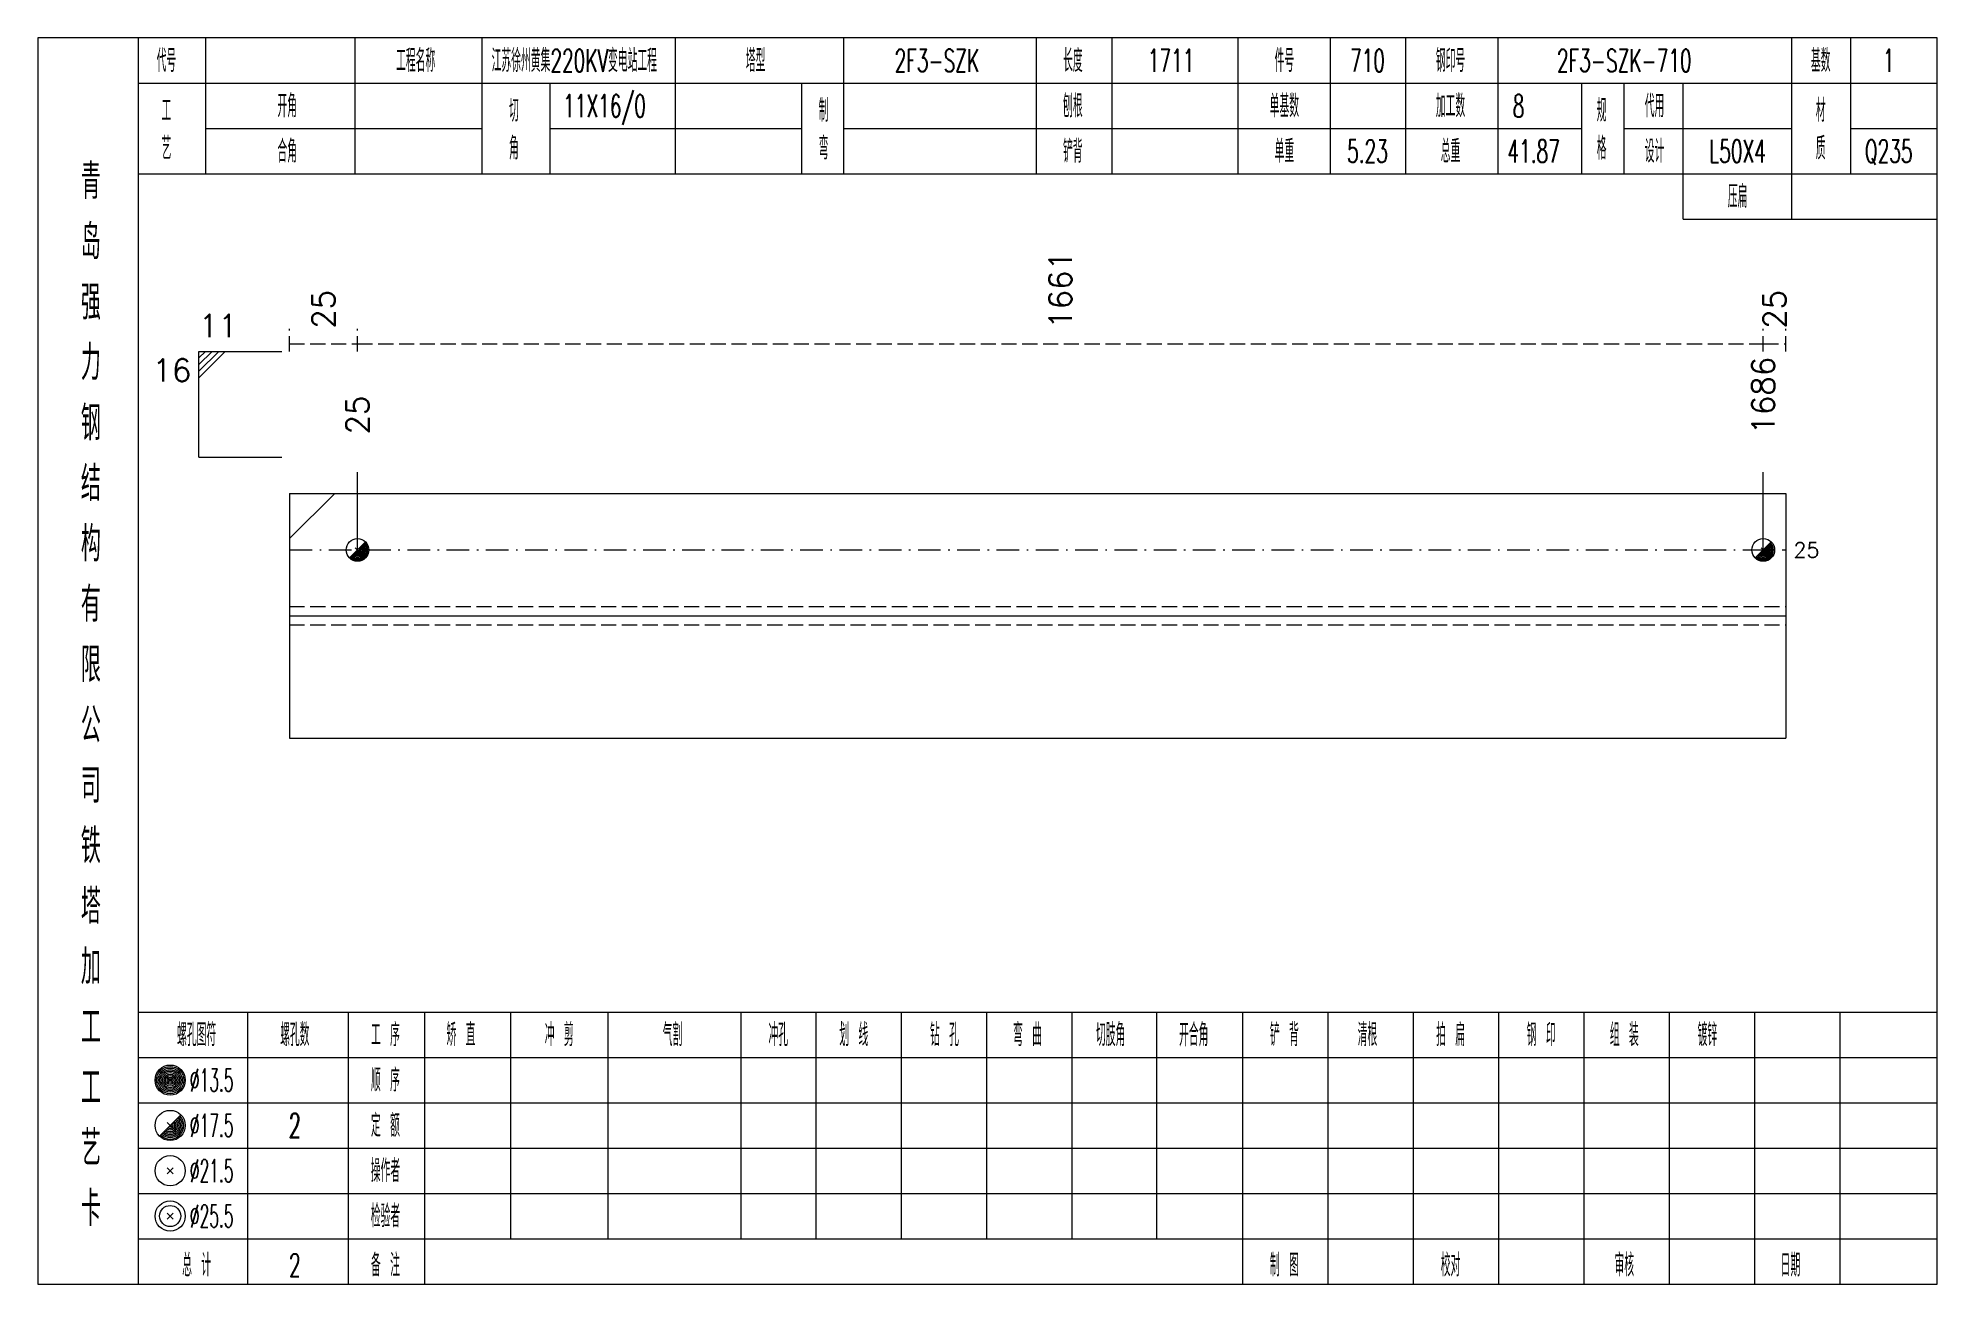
# Model space of a CAD drawing. Extents: x 0 to 4623, y -1159 to 4890.
# Drawn here: x 4048.2 to 4299.6, y 1800 to 1965 of the extents above; entities that cross this region are included whole.
import ezdxf
from ezdxf.enums import TextEntityAlignment as Align

# ---------------------------------------------------------------- set-up
doc = ezdxf.new("R2010")
doc.units = 0
doc.header["$MEASUREMENT"] = 0
doc.linetypes.add('一点画线', pattern=[5.2, 3, -1, 0.2, -1])
doc.linetypes.add('虚线', pattern=[2.75, 2, -0.75])
doc.layers.get('0').update_dxf_attribs({"linetype": 'CONTINUOUS', "lineweight": 25})
for name, color, linetype, lineweight in [('1', 7, 'CONTINUOUS', 25), ('4', 7, 'CONTINUOUS', 25), ('5', 7, 'CONTINUOUS', 25)]:
    doc.layers.add(name, color=color, linetype=linetype, lineweight=lineweight)
doc.styles.get("Standard").update_dxf_attribs({"font": 'simplex.shx', "width": 0.7, "height": 3, "bigfont": 'gbhzfs.shx'})

msp = doc.modelspace()

# ---------------------------------------------------------------- texts
at = {"color": 8, "linetype": 'Continuous', "lineweight": 9}
for s, p in [('1661', (4183.55, 1926.5)), ('25', (4086, 1926.5)), ('25', (4278.1, 1926.5))]:
    msp.add_text(s, height=3, rotation=90, dxfattribs=at).set_placement(p, align=Align.MIDDLE_LEFT)
at = {"color": 7, "linetype": 'Continuous', "lineweight": 13}
msp.add_text('11', height=3, dxfattribs=at).set_placement((4069.5, 1924.5), align=Align.BOTTOM_LEFT)
msp.add_text('16', height=3, dxfattribs=at).set_placement((4068.5, 1922.5), align=Align.TOP_RIGHT)
for s, p in [('1686', (4276.6, 1912.5)), ('25', (4090.5, 1912.5))]:
    msp.add_text(s, height=3, rotation=90, dxfattribs=at).set_placement(p, align=Align.MIDDLE_LEFT)
msp.add_text('25', height=2, dxfattribs=at).set_placement((4280.6, 1897.2), align=Align.MIDDLE_LEFT)
at = {"layer": '4', "color": 1, "linetype": 'Continuous', "lineweight": 13}
for s, height, width, p in [('代号', 3, 0.6, (4065.2, 1962)), ('工程名称', 3, 0.6, (4098.2, 1962)), ('江苏徐州黄集220KV变电站工程', 3, 0.6, (4119.2, 1962)), ('塔型', 3, 0.6, (4143.2, 1962)), ('2F3-SZK', 3, 0.6, (4167.2, 1962)), ('长度', 3, 0.6, (4185.2, 1962)), ('1711', 3, 0.6, (4198.2, 1962)), ('件号', 3, 0.6, (4213.2, 1962)), ('710', 3, 0.6, (4224.2, 1962)), ('钢印号', 3, 0.6, (4235.2, 1962)), ('2F3-SZK-710', 3, 0.6, (4258.2, 1962)), ('基数', 3, 0.6, (4284.2, 1962)), ('1', 3, 0.6, (4293.2, 1962)), ('工', 3, 0.6, (4065.2, 1955.4)), ('开角', 3, 0.6, (4081.2, 1956)), ('切', 3, 0.6, (4111.2, 1955.4)), ('11X16/0', 3, 0.6, (4123.2, 1956)), ('制', 3, 0.6, (4152.2, 1955.4)), ('刨根', 3, 0.6, (4185.2, 1956)), ('单基数', 3, 0.6, (4213.2, 1956)), ('加工数', 3, 0.6, (4235.2, 1956)), ('8', 3, 0.6, (4244.2, 1956)), ('规', 3, 0.6, (4255.2, 1955.4)), ('代用', 3, 0.6, (4262.2, 1956)), ('材', 3, 0.6, (4284.2, 1955.4)), ('艺', 3, 0.6, (4065.2, 1950.4)), ('合角', 3, 0.6, (4081.2, 1950)), ('角', 3, 0.6, (4111.2, 1950.4)), ('弯', 3, 0.6, (4152.2, 1950.4)), ('铲背', 3, 0.6, (4185.2, 1950)), ('单重', 3, 0.6, (4213.2, 1950)), ('5.23', 3, 0.6, (4224.2, 1950)), ('总重', 3, 0.6, (4235.2, 1950)), ('41.87', 3, 0.6, (4246.2, 1950)), ('格', 3, 0.6, (4255.2, 1950.4)), ('设计', 3, 0.6, (4262.2, 1950)), ('L50X4', 3, 0.6, (4273.2, 1950)), ('质', 3, 0.6, (4284.2, 1950.4)), ('Q235', 3, 0.6, (4293.2, 1950)), ('青', 4.6, 0.8, (4055.2, 1946)), ('压扁', 3, 0.6, (4273.2, 1944)), ('岛', 4.6, 0.8, (4055.2, 1938)), ('强', 4.6, 0.8, (4055.2, 1930)), ('力', 4.6, 0.8, (4055.2, 1922)), ('钢', 4.6, 0.8, (4055.2, 1914)), ('结', 4.6, 0.8, (4055.2, 1906)), ('构', 4.6, 0.8, (4055.2, 1898)), ('有', 4.6, 0.8, (4055.2, 1890)), ('限', 4.6, 0.8, (4055.2, 1882)), ('公', 4.6, 0.8, (4055.2, 1874)), ('司', 4.6, 0.8, (4055.2, 1866)), ('铁', 4.6, 0.8, (4055.2, 1858)), ('塔', 4.6, 0.8, (4055.2, 1850)), ('加', 4.6, 0.8, (4055.2, 1842)), ('工', 4.6, 0.8, (4055.2, 1834)), ('螺孔图符', 3, 0.6, (4069.2, 1833)), ('螺孔数', 3, 0.6, (4082.2, 1833)), ('工 序', 3, 0.6, (4094.2, 1833)), ('矫 直', 3, 0.6, (4104.2, 1833)), ('冲 剪', 3, 0.6, (4117.2, 1833)), ('气割', 3, 0.6, (4132.2, 1833)), ('冲孔', 3, 0.6, (4146.2, 1833)), ('划 线', 3, 0.6, (4156.2, 1833)), ('钻 孔', 3, 0.6, (4168.2, 1833)), ('弯 曲', 3, 0.6, (4179.2, 1833)), ('切肢角', 3, 0.6, (4190.2, 1833)), ('开合角', 3, 0.6, (4201.2, 1833)), ('铲 背', 3, 0.6, (4213.2, 1833)), ('清根', 3, 0.6, (4224.2, 1833)), ('拍 扁', 3, 0.6, (4235.2, 1833)), ('钢 印', 3, 0.6, (4247.2, 1833)), ('组 装', 3, 0.6, (4258.2, 1833)), ('镀锌', 3, 0.6, (4269.2, 1833)), ('工', 4.6, 0.8, (4055.2, 1826)), ('%%C13.5', 3, 0.5, (4071.2, 1827)), ('顺 序', 3, 0.6, (4094.2, 1827)), ('定 额', 3, 0.6, (4094.2, 1821)), ('艺', 4.6, 0.8, (4055.2, 1818)), ('%%C17.5', 3, 0.5, (4071.2, 1821)), ('2', 3.2, 0.6, (4082.2, 1821)), ('%%C21.5', 3, 0.5, (4071.2, 1815)), ('操作者', 3, 0.6, (4094.2, 1815)), ('卡', 4.6, 0.8, (4055.2, 1810)), ('%%C25.5', 3, 0.5, (4071.2, 1809)), ('检验者', 3, 0.6, (4094.2, 1809)), ('总 计', 3, 0.6, (4069.2, 1802.5)), ('2', 3, 0.6, (4082.2, 1802.5)), ('备 注', 3, 0.6, (4094.2, 1802.5)), ('制 图', 3, 0.6, (4213.2, 1802.5)), ('校对', 3, 0.6, (4235.2, 1802.5)), ('审核', 3, 0.6, (4258.2, 1802.5)), ('日期', 3, 0.6, (4280.2, 1802.5))]:
    msp.add_text(s, height=height, dxfattribs=dict(at, width=width)).set_placement(p, align=Align.MIDDLE_CENTER)

# ---------------------------------------------------------------- blocks, each defined once
blk = doc.blocks.new('孔17.5')
at = {"layer": '5', "color": 7, "linetype": 'Continuous', "lineweight": 13}
for p, q in [((-0.707, -0.707), (0.707, 0.707)), ((-0.2, 0.2), (0.2, -0.2))]:
    blk.add_line(p, q, dxfattribs=at)
blk.add_circle((0, 0), 1, dxfattribs=at)
for radius in [0.9, 0.8, 0.7, 0.6, 0.5, 0.4, 0.3, 0.2, 0.1]:
    blk.add_arc((0, 0), radius, 225, 45, dxfattribs=at)

# ---------------------------------------------------------------- linework, layer by layer
at = {"color": 8, "linetype": '虚线', "lineweight": 9}
for p, q in [((4081.5, 1923.5), (4081.5, 1926.5)), ((4090.5, 1923.5), (4090.5, 1926.5)), ((4090.5, 1923.5), (4090.5, 1926.5)), ((4276.6, 1923.5), (4276.6, 1926.5)), ((4276.6, 1923.5), (4276.6, 1926.5)), ((4279.6, 1923.5), (4279.6, 1926.5)), ((4081.5, 1924.5), (4090.5, 1924.5)), ((4090.5, 1924.5), (4276.6, 1924.5)), ((4276.6, 1924.5), (4279.6, 1924.5))]:
    msp.add_line(p, q, dxfattribs=at)
at = {"color": 7, "linetype": 'Continuous', "lineweight": 13}
for p, q in [((4069.5, 1923.5), (4080.5, 1923.5)), ((4069.5, 1909.5), (4069.5, 1923.5)), ((4070.375, 1923.5), (4069.5, 1922.625)), ((4071.25, 1923.5), (4069.5, 1921.75)), ((4072.125, 1923.5), (4069.5, 1920.875)), ((4073, 1923.5), (4069.5, 1920)), ((4069.5, 1909.5), (4080.5, 1909.5)), ((4090.5, 1897.2), (4090.5, 1907.5)), ((4276.6, 1897.2), (4276.6, 1907.5)), ((4081.5, 1898.7), (4087.5, 1904.7))]:
    msp.add_line(p, q, dxfattribs=at)
at = {"color": 7, "linetype": 'Continuous', "lineweight": 18}
for p, q in [((4081.5, 1904.7), (4081.5, 1872.3)), ((4081.5, 1904.7), (4279.6, 1904.7)), ((4279.6, 1904.7), (4279.6, 1872.3)), ((4081.5, 1888.5), (4279.6, 1888.5))]:
    msp.add_line(p, q, dxfattribs=at)
at = {"color": 3, "linetype": '一点画线', "lineweight": 13}
msp.add_line((4081.5, 1897.2), (4279.6, 1897.2), dxfattribs=at)
at = {"color": 1, "linetype": '虚线', "lineweight": 18}
for p, q in [((4081.5, 1889.7), (4279.6, 1889.7)), ((4081.5, 1887.3), (4279.6, 1887.3))]:
    msp.add_line(p, q, dxfattribs=at)
at = {"layer": '1', "color": 7, "linetype": 'Continuous', "lineweight": 18}
msp.add_line((4081.5, 1872.3), (4279.6, 1872.3), dxfattribs=at)
at = {"layer": '4', "color": 1, "linetype": 'Continuous', "lineweight": 18}
for p, q in [((4061.5, 1800), (4061.5, 1965)), ((4070.4, 1947), (4070.4, 1965)), ((4090.2, 1947), (4090.2, 1965)), ((4107, 1947), (4107, 1965)), ((4132.6, 1947), (4132.6, 1965)), ((4154.9, 1947), (4154.9, 1965)), ((4180.4, 1947), (4180.4, 1965)), ((4190.4, 1947), (4190.4, 1965)), ((4207.1, 1947), (4207.1, 1965)), ((4219.3, 1947), (4219.3, 1965)), ((4229.3, 1947), (4229.3, 1965)), ((4241.5, 1947), (4241.5, 1965)), ((4280.4, 1941), (4280.4, 1965)), ((4288.2, 1947), (4288.2, 1965)), ((4061.5, 1959), (4299.6, 1959)), ((4116, 1947), (4116, 1959)), ((4149.3, 1947), (4149.3, 1959)), ((4252.6, 1947), (4252.6, 1959)), ((4258.2, 1947), (4258.2, 1959)), ((4266, 1941), (4266, 1959)), ((4070.4, 1953), (4107, 1953)), ((4116, 1953), (4149.3, 1953)), ((4154.9, 1953), (4252.6, 1953)), ((4258.2, 1953), (4280.4, 1953)), ((4288.2, 1953), (4299.6, 1953)), ((4061.5, 1947), (4299.6, 1947)), ((4266, 1941), (4299.6, 1941)), ((4061.5, 1836), (4299.6, 1836)), ((4076, 1800), (4076, 1836)), ((4089.3, 1800), (4089.3, 1836)), ((4099.4, 1800), (4099.4, 1836)), ((4110.8, 1806), (4110.8, 1836)), ((4123.7, 1806), (4123.7, 1836)), ((4141.3, 1806), (4141.3, 1836)), ((4151.2, 1806), (4151.2, 1836)), ((4162.5, 1806), (4162.5, 1836)), ((4173.8, 1806), (4173.8, 1836)), ((4185.1, 1806), (4185.1, 1836)), ((4196.3, 1806), (4196.3, 1836)), ((4207.7, 1806), (4207.7, 1836)), ((4219, 1806), (4219, 1836)), ((4230.3, 1806), (4230.3, 1836)), ((4241.6, 1806), (4241.6, 1836)), ((4252.9, 1806), (4252.9, 1836)), ((4264.2, 1806), (4264.2, 1836)), ((4275.5, 1806), (4275.5, 1836)), ((4286.8, 1806), (4286.8, 1836)), ((4061.5, 1830), (4299.6, 1830)), ((4061.5, 1824), (4299.6, 1824)), ((4061.5, 1818), (4299.6, 1818)), ((4061.5, 1812), (4299.6, 1812)), ((4061.5, 1806), (4299.6, 1806)), ((4207.7, 1800), (4207.7, 1806)), ((4219, 1800), (4219, 1806)), ((4230.3, 1800), (4230.3, 1806)), ((4241.6, 1800), (4241.6, 1806)), ((4252.9, 1800), (4252.9, 1806)), ((4264.2, 1800), (4264.2, 1806)), ((4275.5, 1800), (4275.5, 1806)), ((4286.8, 1800), (4286.8, 1806))]:
    msp.add_line(p, q, dxfattribs=at)
at = {"layer": '4', "color": 7, "linetype": 'Continuous', "lineweight": 13}
for p, q in [((4065.5, 1826.8), (4065.9, 1827.2)), ((4065.9, 1826.8), (4065.5, 1827.2)), ((4064.286, 1819.586), (4067.114, 1822.414)), ((4065.3, 1821.4), (4066.1, 1820.6)), ((4065.3, 1814.6), (4066.1, 1815.4)), ((4065.3, 1815.4), (4066.1, 1814.6)), ((4065.3, 1808.6), (4066.1, 1809.4)), ((4065.3, 1809.4), (4066.1, 1808.6))]:
    msp.add_line(p, q, dxfattribs=at)
at = {"layer": '4', "color": 1, "linetype": 'Continuous', "lineweight": 18}
msp.add_lwpolyline([(4048.2, 1965), (4048.2, 1800), (4299.6, 1800), (4299.6, 1965)], close=True, dxfattribs=at)
at = {"layer": '4', "color": 7, "linetype": 'Continuous', "lineweight": 13}
for centre, radius in [((4065.7, 1827), 2), ((4065.7, 1827), 1.8), ((4065.7, 1827), 1.6), ((4065.7, 1827), 1.4), ((4065.7, 1827), 1.2), ((4065.7, 1827), 1), ((4065.7, 1827), 0.8), ((4065.7, 1827), 0.6), ((4065.7, 1827), 0.4), ((4065.7, 1827), 0.2), ((4065.7, 1821), 2), ((4065.7, 1815), 2), ((4065.7, 1809), 2), ((4065.7, 1809), 1.4)]:
    msp.add_circle(centre, radius, dxfattribs=at)
for radius in [1.8, 1.6, 1.4, 1.2, 1, 0.8, 0.6, 0.4, 0.2]:
    msp.add_arc((4065.7, 1821), radius, 225, 45, dxfattribs=at)

# ---------------------------------------------------------------- block references
at = {"color": 7, "linetype": 'Continuous', "lineweight": 13, "xscale": 1.5, "yscale": 1.5, "zscale": 1.5}
for p in [(4090.5, 1897.2), (4276.6, 1897.2)]:
    msp.add_blockref('孔17.5', p, dxfattribs=at)

msp.set_redraw_order([(e.dxf.handle, doc.entitydb.next_handle()) for e in msp.query("TEXT MTEXT ATTDEF DIMENSION ARC_DIMENSION")])  # texts and dimensions are drawn at this point

doc.saveas('drawing.dxf')
